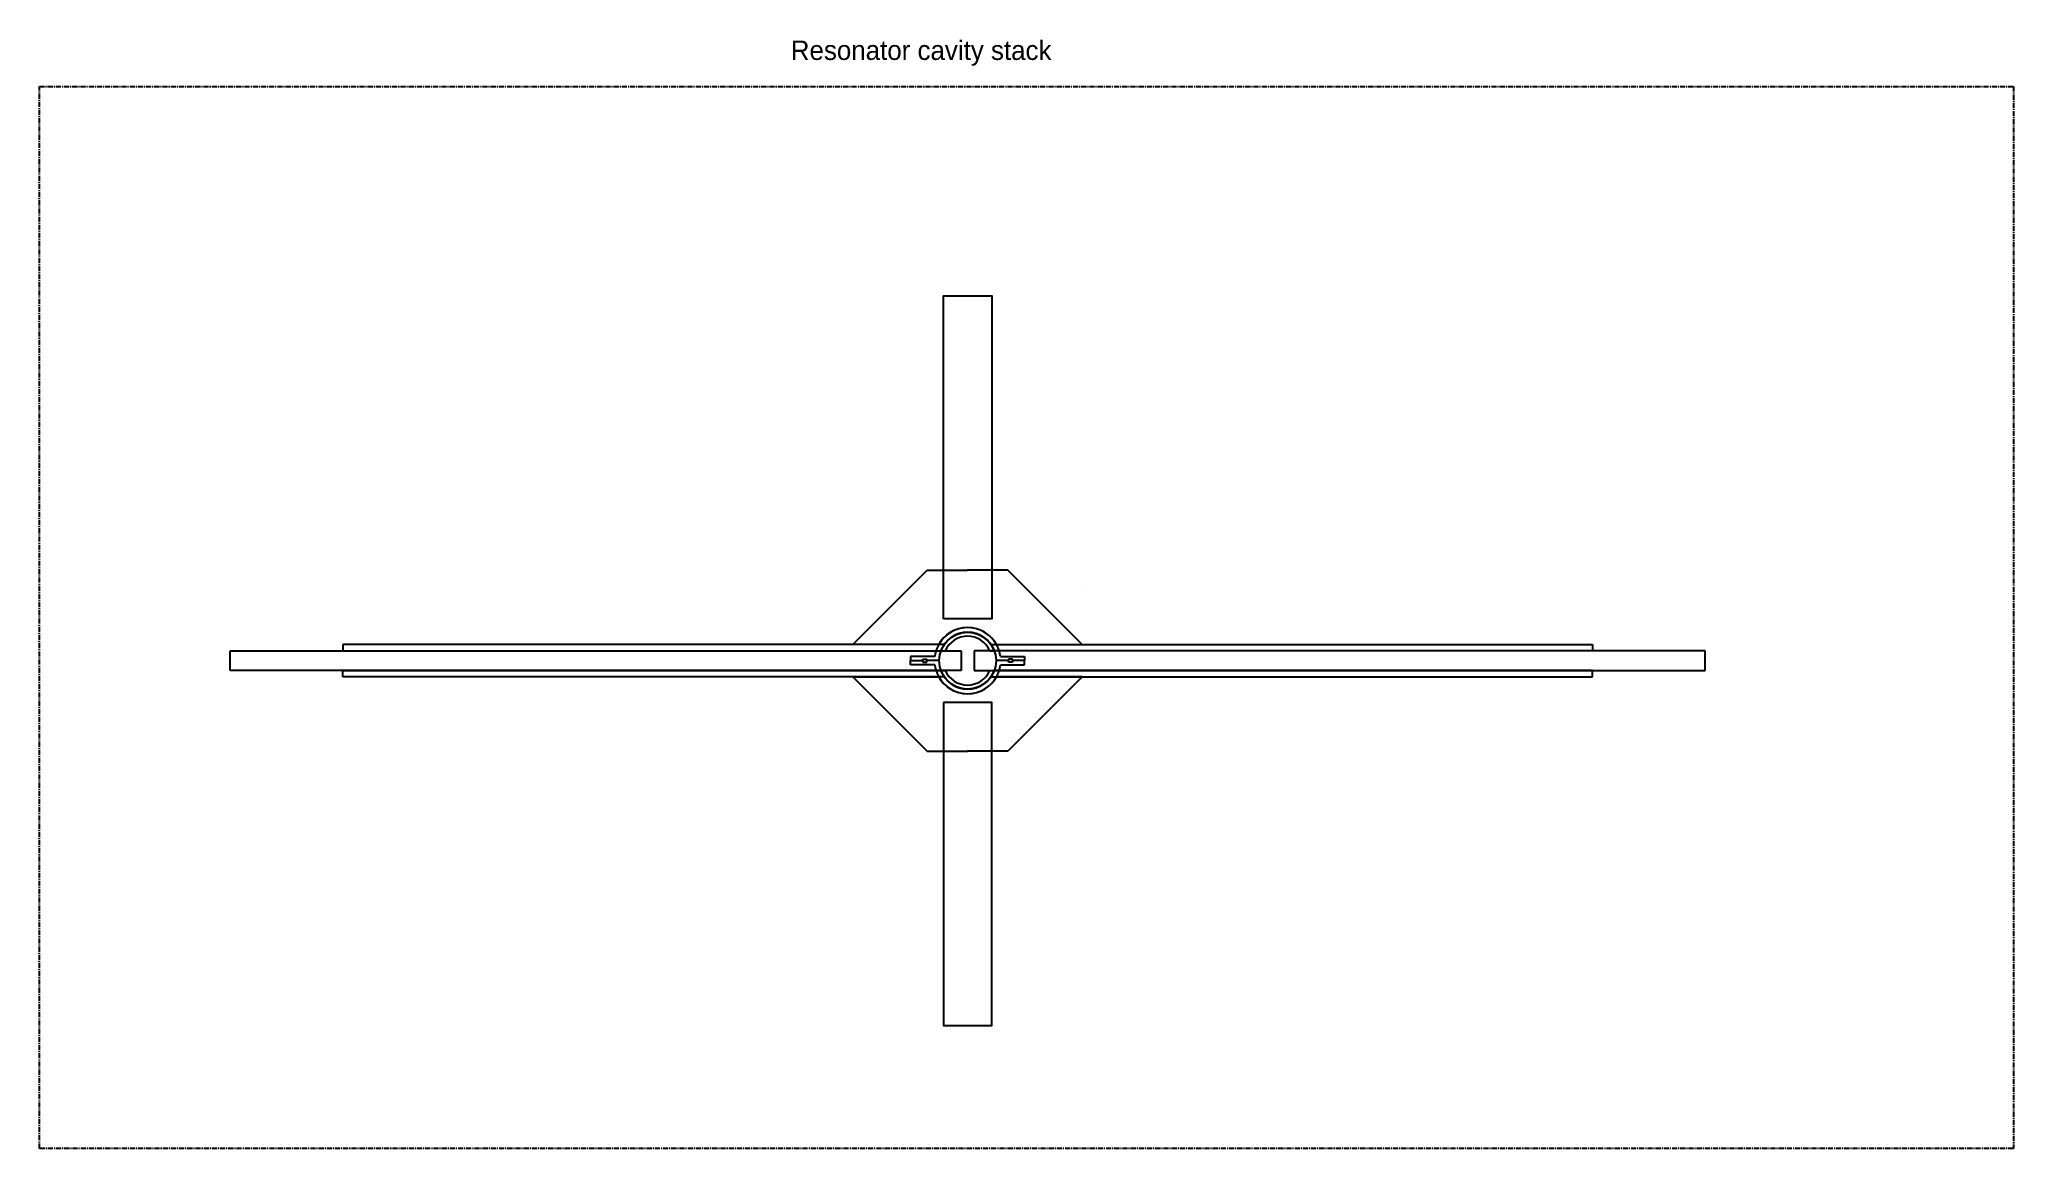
# Model space of a CAD drawing. Header units: millimetres. Extents: x -1895 to 7091, y -3420 to 1632.
# Drawn here: x -1895 to -672, y 924 to 1611 of the extents above; entities that cross this region are included whole.
import ezdxf

# ---------------------------------------------------------------- set-up
doc = ezdxf.new("R2010")
doc.units = ezdxf.units.MM
doc.linetypes.add('CENTER', pattern=[5.08, 3.175, -0.635, 0.635, -0.635])
for name, color, linetype in [('00-CAVITY-STACK', 4, 'CENTER'), ('00-LEGEND', 7, 'Continuous'), ('MECH-DIELECTRIC', 30, 'Continuous'), ('MECH-HUB-A-BODY', 9, 'Continuous'), ('MECH-HUB-B-BODY', 9, 'Continuous'), ('MECH-MACOR CONTAINER', 9, 'Continuous'), ('ND10-ELECTRODE', 5, 'Continuous'), ('ND10-ROTOR-C2-FACE', 5, 'Continuous'), ('ND5-SHAFT-A-BODY', 5, 'Continuous'), ('ND6-SHAFT-B-BODY', 5, 'Continuous'), ('ND9-ELECTRODE', 5, 'Continuous'), ('ND9-ROTOR-C1-FACE', 5, 'Continuous')]:
    doc.layers.add(name, color=color, linetype=linetype)

msp = doc.modelspace()

# ---------------------------------------------------------------- texts
at = {"layer": '00-LEGEND', "color": 7}
msp.add_text('Resonator cavity stack  ', height=12, dxfattribs=at).set_placement((-1429.6, 1598.3))

# ---------------------------------------------------------------- linework, layer by layer
at = {"layer": '00-CAVITY-STACK'}
msp.add_lwpolyline([(-1894.9, 1581.9), (-672.4, 1581.9), (-672.4, 924), (-1894.9, 924)], close=True, dxfattribs=at)
at = {"layer": 'MECH-DIELECTRIC'}
for p, q in [((-1776.7, 1232.2), (-1324.1, 1232.2)), ((-1776.7, 1220.2), (-1776.7, 1232.2)), ((-1324.1, 1232.2), (-1324.1, 1220.2)), ((-863.4, 1232.2), (-1316.1, 1232.2)), ((-1316.1, 1232.2), (-1316.1, 1220.2)), ((-863.4, 1220.2), (-863.4, 1232.2)), ((-1324.1, 1220.2), (-1776.7, 1220.2)), ((-1316.1, 1220.2), (-863.4, 1220.2))]:
    msp.add_line(p, q, dxfattribs=at)
at = {"layer": 'MECH-HUB-A-BODY'}
for p, q in [((-1391.1, 1236.2), (-1345.1, 1282.2)), ((-1345.1, 1282.2), (-1320.1, 1282.2)), ((-1295.1, 1282.2), (-1320.1, 1282.2)), ((-1249.1, 1236.2), (-1295.1, 1282.2)), ((-1338, 1236.2), (-1391.1, 1236.2)), ((-1302.2, 1236.2), (-1249.1, 1236.2))]:
    msp.add_line(p, q, dxfattribs=at)
msp.add_arc((-1320.1, 1226.2), 20.5, 29.2059, 150.7941, dxfattribs=at)
at = {"layer": 'MECH-HUB-B-BODY'}
for p, q in [((-1391.1, 1216.2), (-1345.1, 1170.2)), ((-1391.1, 1216.2), (-1338, 1216.2)), ((-1249.1, 1216.2), (-1302.2, 1216.2)), ((-1249.1, 1216.2), (-1295.1, 1170.2)), ((-1345.1, 1170.2), (-1320.1, 1170.2)), ((-1295.1, 1170.2), (-1320.1, 1170.2))]:
    msp.add_line(p, q, dxfattribs=at)
msp.add_arc((-1320.1, 1226.2), 20.5, 209.2059, 330.7941, dxfattribs=at)
at = {"layer": 'MECH-MACOR CONTAINER'}
for p, q in [((-1340.4, 1228.7), (-1355.4, 1228.7)), ((-1355.4, 1228.7), (-1355.4, 1226.2)), ((-1355.4, 1226.2), (-1347.9, 1226.2)), ((-1355.4, 1223.7), (-1355.4, 1226.2)), ((-1355.4, 1226.2), (-1347.9, 1226.2)), ((-1340.4, 1223.7), (-1355.4, 1223.7)), ((-1347.9, 1226.2), (-1347.9, 1227.2)), ((-1347.9, 1227.2), (-1345.4, 1227.2)), ((-1347.9, 1226.2), (-1347.9, 1225.2)), ((-1347.9, 1225.2), (-1345.4, 1225.2)), ((-1345.4, 1227.2), (-1345.4, 1226.2)), ((-1337.7, 1226.2), (-1345.4, 1226.2)), ((-1345.4, 1225.2), (-1345.4, 1226.2)), ((-1337.7, 1226.2), (-1345.4, 1226.2)), ((-1294.8, 1226.2), (-1302.5, 1226.2)), ((-1294.8, 1226.2), (-1302.5, 1226.2)), ((-1299.8, 1228.7), (-1284.8, 1228.7)), ((-1299.8, 1223.7), (-1284.8, 1223.7)), ((-1292.3, 1227.2), (-1294.8, 1227.2)), ((-1294.8, 1227.2), (-1294.8, 1226.2)), ((-1294.8, 1225.2), (-1294.8, 1226.2)), ((-1292.3, 1225.2), (-1294.8, 1225.2)), ((-1292.3, 1226.2), (-1292.3, 1227.2)), ((-1284.8, 1226.2), (-1292.3, 1226.2)), ((-1284.8, 1226.2), (-1292.3, 1226.2)), ((-1292.3, 1226.2), (-1292.3, 1225.2)), ((-1284.8, 1228.7), (-1284.8, 1226.2)), ((-1284.8, 1223.7), (-1284.8, 1226.2))]:
    msp.add_line(p, q, dxfattribs=at)
msp.add_circle((-1320.1, 1226.2), 17.6, dxfattribs=at)
for start, end in [(90, 172.9932), (7.0068, 90), (187.0068, 270), (270, 352.9932)]:
    msp.add_arc((-1320.1, 1226.2), 20.5, start, end, dxfattribs=at)
at = {"layer": 'ND10-ELECTRODE'}
for p, q in [((-1336.6, 1220.2), (-1333.9, 1220.2)), ((-1306.3, 1220.2), (-1303.6, 1220.2))]:
    msp.add_line(p, q, dxfattribs=at)
for radius, start, end in [(17.6, 199.9803, 340.0197), (15.1, 203.4795, 336.5205)]:
    msp.add_arc((-1320.1, 1226.2), radius, start, end, dxfattribs=at)
at = {"layer": 'ND10-ROTOR-C2-FACE'}
for p, q in [((-1249.1, 1271.7), (-1249.1, 1271.7)), ((-1707.1, 1216.2), (-1707.1, 1220.2)), ((-1707.1, 1220.2), (-1336.6, 1220.2)), ((-1334.5, 1216.2), (-1707.1, 1216.2)), ((-1305.7, 1216.2), (-933.1, 1216.2)), ((-933.1, 1220.2), (-1303.6, 1220.2)), ((-933.1, 1216.2), (-933.1, 1220.2))]:
    msp.add_line(p, q, dxfattribs=at)
at = {"layer": 'ND5-SHAFT-A-BODY'}
msp.add_lwpolyline([(-1335.1, 1252.2), (-1335.1, 1452.2), (-1305.1, 1452.2), (-1305.1, 1252.2)], close=True, dxfattribs=at)
at = {"layer": 'ND6-SHAFT-B-BODY'}
msp.add_lwpolyline([(-1335.1, 1200.2), (-1335.1, 1000.2), (-1305.1, 1000.2), (-1305.1, 1200.2)], close=True, dxfattribs=at)
at = {"layer": 'ND9-ELECTRODE'}
for p, q in [((-1336.6, 1232.2), (-1333.9, 1232.2)), ((-1306.3, 1232.2), (-1303.6, 1232.2))]:
    msp.add_line(p, q, dxfattribs=at)
for radius, start, end in [(17.6, 19.9803, 160.0197), (15.1, 23.4795, 156.5205)]:
    msp.add_arc((-1320.1, 1226.2), radius, start, end, dxfattribs=at)
at = {"layer": 'ND9-ROTOR-C1-FACE'}
for p, q in [((-1334.5, 1236.2), (-1707.1, 1236.2)), ((-1707.1, 1236.2), (-1707.1, 1232.2)), ((-1305.7, 1236.2), (-933.1, 1236.2)), ((-933.1, 1236.2), (-933.1, 1232.2)), ((-1707.1, 1232.2), (-1336.6, 1232.2)), ((-933.1, 1232.2), (-1303.6, 1232.2))]:
    msp.add_line(p, q, dxfattribs=at)
msp.add_circle((-1320.1, 1226.2), 17.6, dxfattribs=at)

msp.set_redraw_order([(e.dxf.handle, doc.entitydb.next_handle()) for e in msp.query("TEXT MTEXT ATTDEF DIMENSION ARC_DIMENSION")])  # texts and dimensions are drawn at this point

doc.saveas('drawing.dxf')
